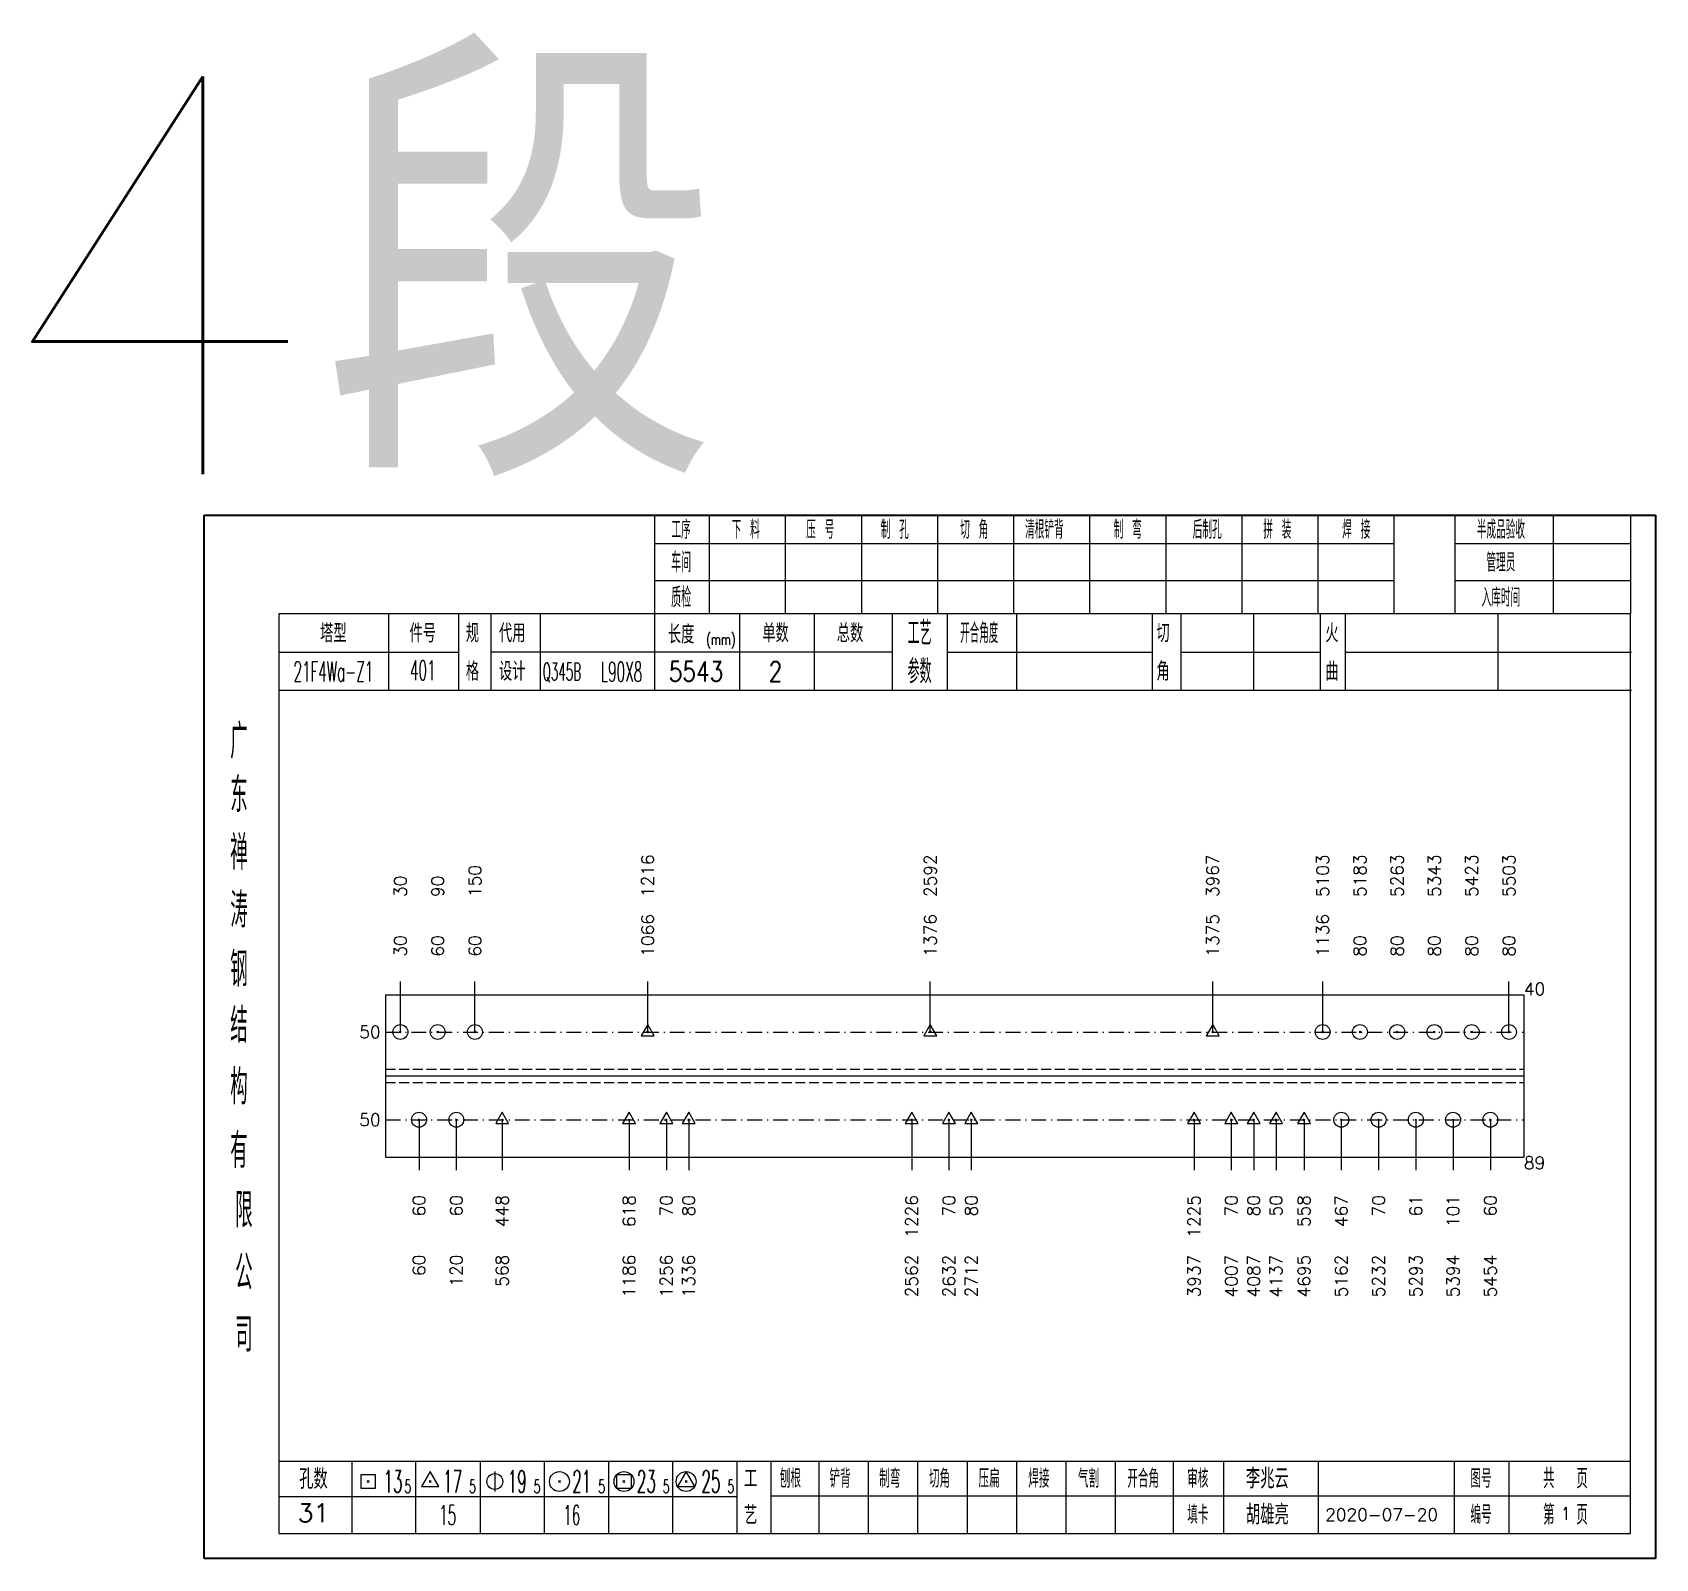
# Model space of a CAD drawing. Extents: x 1310 to 15542, y -76 to 8381.
# Drawn here: x 1481.9 to 1808.6, y 3663.8 to 3970.9 of the extents above; entities that cross this region are included whole.
import ezdxf
from ezdxf.enums import TextEntityAlignment as Align

# ---------------------------------------------------------------- set-up
doc = ezdxf.new("R2010")
doc.units = 0
doc.header["$MEASUREMENT"] = 0
doc.linetypes.add('一点画线', pattern=[5.2, 3, -1, 0.2, -1])
doc.linetypes.add('虚线', pattern=[2.75, 2, -0.75])
doc.layers.get('0').update_dxf_attribs({"linetype": 'CONTINUOUS', "lineweight": 25})
for name, color, linetype, lineweight in [('1', 7, 'CONTINUOUS', 25), ('4', 7, 'CONTINUOUS', 25), ('5', 7, 'CONTINUOUS', 25)]:
    doc.layers.add(name, color=color, linetype=linetype, lineweight=lineweight)
doc.layers.add('文字', color=4, linetype='CONTINUOUS')
doc.styles.add('HZ', font='txt.shx', dxfattribs={"width": 0.7, "oblique": 12, "bigfont": 'hztxt.shx'})
doc.styles.get("Standard").update_dxf_attribs({"font": 'simplex.shx', "width": 0.7, "height": 3, "bigfont": 'gbhzfs.shx'})

msp = doc.modelspace()

# ---------------------------------------------------------------- texts
at = {"color": 7, "linetype": 'Continuous', "lineweight": 13}
for s, p in [('150', (1570.922, 3796.914)), ('1216', (1605.697, 3796.914)), ('2592', (1662.577, 3796.914)), ('3967', (1719.415, 3796.914)), ('5103', (1741.552, 3796.914)), ('5183', (1749.052, 3796.914)), ('5263', (1756.552, 3796.914)), ('5343', (1764.052, 3796.914)), ('5423', (1771.552, 3796.914)), ('5503', (1779.052, 3796.914)), ('30', (1555.922, 3796.914)), ('90', (1563.422, 3796.914))]:
    msp.add_text(s, height=2.5, rotation=90, dxfattribs=at).set_placement(p, align=Align.MIDDLE_LEFT)
at = {"color": 8, "linetype": 'Continuous', "lineweight": 9}
for s, p in [('1066', (1605.697, 3784.914)), ('1376', (1662.577, 3784.914)), ('1375', (1719.415, 3784.914)), ('1136', (1741.552, 3784.914)), ('30', (1555.922, 3784.914)), ('60', (1563.422, 3784.914)), ('60', (1570.922, 3784.914)), ('80', (1749.052, 3784.914)), ('80', (1756.552, 3784.914)), ('80', (1764.052, 3784.914)), ('80', (1771.552, 3784.914)), ('80', (1779.052, 3784.914))]:
    msp.add_text(s, height=2.5, rotation=90, dxfattribs=at).set_placement(p, align=Align.MIDDLE_LEFT)
at = {"color": 7, "linetype": 'Continuous', "lineweight": 13}
msp.add_text('40', height=2.5, dxfattribs=at).set_placement((1782.052, 3778.414), align=Align.MIDDLE_LEFT)
for p in [(1551.922, 3769.747), (1551.922, 3752.081)]:
    msp.add_text('50', height=2.5, dxfattribs=at).set_placement(p, align=Align.MIDDLE_RIGHT)
at = {"layer": '1', "color": 7, "linetype": 'Continuous', "lineweight": 13}
msp.add_text('89', height=2.5, dxfattribs=at).set_placement((1782.052, 3743.414), align=Align.MIDDLE_LEFT)
at = {"layer": '1', "color": 8, "linetype": 'Continuous', "lineweight": 9}
for s, p in [('60', (1559.672, 3736.914)), ('60', (1567.172, 3736.914)), ('448', (1576.401, 3736.914)), ('618', (1601.947, 3736.914)), ('70', (1609.447, 3736.914)), ('80', (1613.947, 3736.914)), ('1226', (1658.827, 3736.914)), ('70', (1666.327, 3736.914)), ('80', (1670.827, 3736.914)), ('1225', (1715.665, 3736.914)), ('70', (1723.165, 3736.914)), ('80', (1727.665, 3736.914)), ('50', (1732.165, 3736.914)), ('558', (1737.802, 3736.914)), ('467', (1745.302, 3736.914)), ('70', (1752.802, 3736.914)), ('61', (1760.302, 3736.914)), ('101', (1767.802, 3736.914)), ('60', (1775.302, 3736.914))]:
    msp.add_text(s, height=2.5, rotation=90, dxfattribs=at).set_placement(p, align=Align.MIDDLE_RIGHT)
at = {"layer": '1', "color": 7, "linetype": 'Continuous', "lineweight": 13}
for s, p in [('60', (1559.672, 3724.914)), ('120', (1567.172, 3724.914)), ('568', (1576.401, 3724.914)), ('1186', (1601.947, 3724.914)), ('1256', (1609.447, 3724.914)), ('1336', (1613.947, 3724.914)), ('2562', (1658.827, 3724.914)), ('2632', (1666.327, 3724.914)), ('2712', (1670.827, 3724.914)), ('3937', (1715.665, 3724.914)), ('4007', (1723.165, 3724.914)), ('4087', (1727.665, 3724.914)), ('4137', (1732.165, 3724.914)), ('4695', (1737.802, 3724.914)), ('5162', (1745.302, 3724.914)), ('5232', (1752.802, 3724.914)), ('5293', (1760.302, 3724.914)), ('5394', (1767.802, 3724.914)), ('5454', (1775.302, 3724.914))]:
    msp.add_text(s, height=2.5, rotation=90, dxfattribs=at).set_placement(p, align=Align.MIDDLE_RIGHT)
at = {"layer": '4', "color": 1, "linetype": 'Continuous', "lineweight": 25}
for s, height, width, p in [('工序', 3.7, 0.7, (1612.422, 3870.871)), ('下 料', 3.7, 0.7, (1625.422, 3870.871)), ('压 号', 3.7, 0.7, (1640.422, 3870.871)), ('制 孔', 3.7, 0.7, (1655.422, 3870.871)), ('切 角', 3.7, 0.7, (1671.422, 3870.871)), ('清根铲背 ', 3.7, 0.7, (1686.422, 3870.871)), (' 制 弯', 3.7, 0.7, (1701.422, 3870.871)), (' 后制孔', 3.7, 0.7, (1717.422, 3870.871)), ('拼 装', 3.7, 0.7, (1732.422, 3870.871)), (' 焊 接', 3.7, 0.7, (1747.422, 3870.871)), ('半成品验收', 3.7, 0.7, (1777.422, 3870.871)), ('车间', 4, 0.7, (1612.422, 3864.271)), ('管理员', 3.7, 0.7, (1777.422, 3864.271)), ('质检', 4, 0.7, (1612.422, 3857.211)), ('入库时间', 3.7, 0.7, (1777.422, 3857.211)), ('工艺', 4.8, 0.7, (1660.422, 3850.031)), ('开合角度', 4, 0.6, (1672.422, 3850.031)), ('(mm)', 2.24, 0.7, (1620.422, 3848.771)), ('参数', 4.8, 0.7, (1660.422, 3842.321)), ('21F4Wa-Z1', 4, 0.5, (1542.422, 3842.291)), ('401', 4, 0.5, (1560.422, 3842.541)), ('Q345B', 3.5, 0.5, (1588.422, 3842.271)), ('L90X8', 4, 0.5, (1600.422, 3842.271)), ('5543', 4, 0.8, (1615.422, 3842.321)), ('2', 4, 0.8, (1631.422, 3842.321)), ('广', 6.96, 0.7, (1523.422, 3828.241)), ('东', 6.96, 0.7, (1523.422, 3817.451)), ('禅', 6.96, 0.7, (1523.422, 3805.861)), ('涛', 6.96, 0.7, (1523.422, 3794.261)), ('钢', 6.96, 0.7, (1523.422, 3782.371)), ('结', 6.96, 0.7, (1523.422, 3771.061)), ('构', 6.96, 0.7, (1523.422, 3758.681)), ('有', 6.96, 0.7, (1523.422, 3745.871)), ('限', 6.96, 0.7, (1524.422, 3733.871)), ('公', 6.96, 0.7, (1524.422, 3721.331)), ('司', 6.96, 0.7, (1524.422, 3708.851)), ('刨根', 3.7, 0.8, (1634.422, 3679.871)), ('铲背', 3.7, 0.8, (1644.422, 3679.871)), ('制弯', 3.7, 0.8, (1654.422, 3679.871)), ('切角', 3.7, 0.8, (1664.422, 3679.871)), ('压扁', 3.7, 0.8, (1674.422, 3679.871)), ('焊接', 3.7, 0.8, (1684.422, 3679.871)), ('气割', 3.7, 0.8, (1694.422, 3679.871)), ('开合角', 3.7, 0.8, (1705.422, 3679.871)), ('审核', 3.7, 0.8, (1716.422, 3679.871)), ('图号', 3.7, 0.8, (1773.422, 3679.871)), ('共  页', 4, 0.8, (1790.422, 3679.871)), ('13', 4.47, 0.5, (1554.422, 3679.271)), ('5', 2.68, 0.6, (1557.422, 3678.271)), ('17', 4.47, 0.5, (1566.422, 3679.271)), ('5', 2.68, 0.6, (1570.422, 3678.271)), ('19', 4.47, 0.5, (1579.422, 3679.271)), ('5', 2.68, 0.6, (1583.422, 3678.271)), ('21', 4.47, 0.5, (1592.422, 3679.271)), ('5', 2.68, 0.6, (1596.422, 3678.271)), ('23', 4.47, 0.5, (1605.422, 3679.271)), ('5', 2.68, 0.6, (1609.422, 3678.271)), ('25', 4.47, 0.5, (1618.422, 3679.271)), ('5', 2.68, 0.6, (1622.422, 3678.271)), ('15', 4, 0.5, (1565.422, 3672.521)), ('16', 4, 0.5, (1590.422, 3672.521)), ('填卡', 3.7, 0.8, (1716.422, 3672.601)), ('编号', 3.7, 0.8, (1773.422, 3672.601)), ('第  页', 4, 0.8, (1790.422, 3672.601))]:
    msp.add_text(s, height=height, dxfattribs=dict(at, width=width)).set_placement(p, align=Align.MIDDLE_CENTER)
for s, height, p in [('塔型', 3.7, (1542.422, 3850.001)), ('件号', 3.7, (1560.422, 3850.001)), ('规', 3.7, (1570.422, 3850.031)), ('代用', 3.7, (1578.422, 3850.031)), ('长度', 3.7, (1612.422, 3849.771)), ('单数', 3.7, (1631.422, 3850.031)), ('总数', 3.7, (1646.422, 3850.031)), ('切', 3.7, (1709.422, 3850.031)), ('火', 3.7, (1743.422, 3850.031)), ('格', 3.7, (1570.422, 3842.321)), ('设计', 3.7, (1578.422, 3842.321)), ('角', 3.7, (1709.422, 3842.321)), ('曲', 3.7, (1743.422, 3842.321)), ('孔数', 4, (1538.422, 3679.791)), ('李兆云', 4, (1730.422, 3679.871)), ('工', 3.7, (1626.422, 3679.871)), ('31', 3.7, (1538.422, 3672.961)), ('艺', 3.7, (1626.422, 3672.521)), ('胡雄亮', 4, (1730.422, 3672.601)), ('2020-07-20', 2.5, (1753.422, 3672.601))]:
    msp.add_text(s, height=height, dxfattribs=at).set_placement(p, align=Align.MIDDLE_CENTER)
at = {"layer": '4', "color": 6, "linetype": 'Continuous', "lineweight": 25, "width": 0.8}
msp.add_text('1', height=2.5, dxfattribs=at).set_placement((1790.447, 3672.829), align=Align.MIDDLE_CENTER)
at = {"layer": '文字', "color": 6, "style": 'HZ'}
msp.add_text('4段', height=80, dxfattribs=at).set_placement((1471.574, 3882.031))

# ---------------------------------------------------------------- blocks, each defined once
blk = doc.blocks.new('孔21.5')
at = {"layer": '5', "color": 7, "linetype": 'Continuous', "lineweight": 13}
for p, q in [((-0.1, -0.1), (0.1, 0.1)), ((0.1, -0.1), (-0.1, 0.1))]:
    blk.add_line(p, q, dxfattribs=at)
blk.add_circle((0, 0), 1, dxfattribs=at)
blk = doc.blocks.new('孔17.5')
at = {"layer": '5', "color": 7, "linetype": 'Continuous', "lineweight": 13}
for p, q in [((0, 1), (-0.866, -0.5)), ((-0.1, -0.1), (0.1, 0.1)), ((0.1, -0.1), (-0.1, 0.1)), ((0.866, -0.5), (0, 1)), ((-0.866, -0.5), (0.866, -0.5))]:
    blk.add_line(p, q, dxfattribs=at)
blk = doc.blocks.new('CTJGK')
at = {"color": 6, "linetype": 'Continuous'}
for p, q in [((0, 209.97), (292.13, 209.97)), ((0, 0), (0, 209.97)), ((292.13, 209.97), (292.13, 0)), ((292.13, 0), (0, 0))]:
    blk.add_line(p, q, dxfattribs=at)

# ---------------------------------------------------------------- linework, layer by layer
at = {"color": 7, "linetype": 'Continuous', "lineweight": 13}
for p, q in [((1555.922, 3769.747), (1555.922, 3779.914)), ((1570.922, 3769.747), (1570.922, 3779.914)), ((1605.697, 3769.747), (1605.697, 3779.914)), ((1662.577, 3769.747), (1662.577, 3779.914)), ((1719.415, 3769.747), (1719.415, 3779.914)), ((1741.552, 3769.747), (1741.552, 3779.914)), ((1779.052, 3769.747), (1779.052, 3779.914)), ((1559.672, 3752.081), (1559.672, 3741.914)), ((1567.172, 3752.081), (1567.172, 3741.914)), ((1576.401, 3752.081), (1576.401, 3741.914)), ((1601.947, 3752.081), (1601.947, 3741.914)), ((1609.447, 3752.081), (1609.447, 3741.914)), ((1613.947, 3752.081), (1613.947, 3741.914)), ((1658.827, 3752.081), (1658.827, 3741.914)), ((1666.327, 3752.081), (1666.327, 3741.914)), ((1670.827, 3752.081), (1670.827, 3741.914)), ((1715.665, 3752.081), (1715.665, 3741.914)), ((1723.165, 3752.081), (1723.165, 3741.914)), ((1727.665, 3752.081), (1727.665, 3741.914)), ((1732.165, 3752.081), (1732.165, 3741.914)), ((1737.802, 3752.081), (1737.802, 3741.914)), ((1745.302, 3752.081), (1745.302, 3741.914)), ((1752.802, 3752.081), (1752.802, 3741.914)), ((1760.302, 3752.081), (1760.302, 3741.914)), ((1767.802, 3752.081), (1767.802, 3741.914)), ((1775.302, 3752.081), (1775.302, 3741.914))]:
    msp.add_line(p, q, dxfattribs=at)
at = {"color": 7, "linetype": 'Continuous', "lineweight": 18}
for p, q in [((1552.922, 3777.247), (1552.922, 3744.581)), ((1552.922, 3777.247), (1782.052, 3777.247)), ((1782.052, 3777.247), (1782.052, 3744.581)), ((1552.922, 3760.914), (1782.052, 3760.914))]:
    msp.add_line(p, q, dxfattribs=at)
at = {"color": 3, "linetype": '一点画线', "lineweight": 13}
for p, q in [((1552.922, 3769.747), (1782.052, 3769.747)), ((1552.922, 3752.081), (1782.052, 3752.081))]:
    msp.add_line(p, q, dxfattribs=at)
at = {"color": 1, "linetype": '虚线', "lineweight": 18}
for p, q in [((1552.922, 3762.247), (1782.052, 3762.247)), ((1552.922, 3759.581), (1782.052, 3759.581))]:
    msp.add_line(p, q, dxfattribs=at)
at = {"layer": '1', "color": 7, "linetype": 'Continuous', "lineweight": 18}
msp.add_line((1552.922, 3744.581), (1782.052, 3744.581), dxfattribs=at)
at = {"layer": '4', "color": 1, "linetype": 'Continuous', "lineweight": 18}
for p, q in [((1516.422, 3873.741), (1516.422, 3663.771)), ((1808.552, 3873.741), (1516.422, 3873.741)), ((1607.052, 3873.741), (1607.052, 3853.901)), ((1618.082, 3873.741), (1618.082, 3853.881)), ((1633.392, 3873.741), (1633.392, 3853.881)), ((1648.712, 3873.741), (1648.712, 3853.881)), ((1664.022, 3873.741), (1664.022, 3853.881)), ((1679.332, 3873.741), (1679.332, 3853.881)), ((1694.642, 3873.741), (1694.642, 3853.881)), ((1709.962, 3873.741), (1709.962, 3853.881)), ((1725.272, 3873.741), (1725.272, 3853.881)), ((1740.582, 3873.741), (1740.582, 3853.881)), ((1755.892, 3873.741), (1755.892, 3853.901)), ((1755.892, 3873.741), (1755.892, 3853.881)), ((1768.172, 3873.741), (1768.172, 3853.881)), ((1787.922, 3873.741), (1787.922, 3853.881)), ((1803.502, 3873.741), (1803.502, 3853.881)), ((1808.552, 3843.941), (1808.552, 3873.741)), ((1755.892, 3868.011), (1607.052, 3868.011)), ((1803.502, 3868.011), (1768.172, 3868.011)), ((1755.892, 3860.531), (1607.052, 3860.531)), ((1803.502, 3860.531), (1768.172, 3860.531)), ((1531.432, 3853.881), (1531.432, 3668.821)), ((1803.502, 3853.881), (1531.432, 3853.881)), ((1553.552, 3853.891), (1553.552, 3838.471)), ((1567.702, 3838.471), (1567.702, 3853.881)), ((1574.202, 3838.471), (1574.202, 3853.881)), ((1584.072, 3853.881), (1584.072, 3838.471)), ((1607.052, 3853.901), (1607.052, 3838.471)), ((1624.172, 3853.881), (1624.172, 3838.471)), ((1639.222, 3853.881), (1639.222, 3838.471)), ((1654.922, 3853.881), (1654.922, 3838.471)), ((1665.982, 3853.881), (1665.982, 3838.471)), ((1679.932, 3853.881), (1679.932, 3838.471)), ((1707.232, 3853.881), (1707.232, 3838.471)), ((1712.992, 3853.881), (1712.992, 3838.471)), ((1727.612, 3853.881), (1727.612, 3838.471)), ((1741.072, 3853.881), (1741.072, 3838.471)), ((1746.062, 3853.881), (1746.062, 3838.471)), ((1776.802, 3853.881), (1776.802, 3838.471)), ((1803.502, 3668.821), (1803.502, 3853.881)), ((1567.702, 3846.121), (1531.432, 3846.121)), ((1654.922, 3846.171), (1574.202, 3846.171)), ((1665.982, 3846.171), (1707.232, 3846.171)), ((1712.992, 3846.171), (1741.072, 3846.171)), ((1746.062, 3846.171), (1803.682, 3846.171)), ((1808.552, 3663.771), (1808.552, 3843.941)), ((1803.682, 3838.471), (1531.432, 3838.471)), ((1531.432, 3683.351), (1803.502, 3683.351)), ((1546.122, 3683.351), (1546.122, 3668.821)), ((1559.052, 3668.821), (1559.052, 3683.351)), ((1571.982, 3683.351), (1571.982, 3668.821)), ((1584.902, 3668.821), (1584.902, 3683.351)), ((1597.832, 3683.351), (1597.832, 3668.821)), ((1610.762, 3668.821), (1610.762, 3683.351)), ((1623.682, 3668.821), (1623.682, 3683.351)), ((1630.552, 3668.821), (1630.552, 3683.351)), ((1640.212, 3668.821), (1640.212, 3683.351)), ((1650.152, 3668.821), (1650.152, 3683.351)), ((1660.092, 3668.821), (1660.092, 3683.351)), ((1670.042, 3668.821), (1670.042, 3683.351)), ((1679.982, 3668.821), (1679.982, 3683.351)), ((1689.922, 3668.821), (1689.922, 3683.351)), ((1699.872, 3668.821), (1699.872, 3683.351)), ((1711.512, 3668.821), (1711.512, 3683.351)), ((1721.662, 3668.821), (1721.662, 3683.351)), ((1740.722, 3668.821), (1740.722, 3683.351)), ((1768.102, 3668.821), (1768.102, 3683.351)), ((1779.062, 3668.821), (1779.062, 3683.351)), ((1623.682, 3676.221), (1531.432, 3676.221)), ((1630.512, 3676.381), (1803.502, 3676.381)), ((1531.432, 3668.821), (1803.502, 3668.821)), ((1516.422, 3663.771), (1808.552, 3663.771))]:
    msp.add_line(p, q, dxfattribs=at)
at = {"layer": '4', "color": 7, "linetype": 'Continuous', "lineweight": 13}
for p, q in [((1548.008, 3677.857), (1548.008, 3680.685)), ((1548.008, 3680.685), (1550.836, 3680.685)), ((1549.222, 3679.071), (1549.622, 3679.471)), ((1549.622, 3679.071), (1549.222, 3679.471)), ((1550.836, 3680.685), (1550.836, 3677.857)), ((1561.922, 3681.271), (1560.19, 3678.271)), ((1561.722, 3679.071), (1562.122, 3679.471)), ((1562.122, 3679.071), (1561.722, 3679.471)), ((1563.654, 3678.271), (1561.922, 3681.271)), ((1574.922, 3681.271), (1574.922, 3677.271)), ((1587.722, 3679.071), (1588.122, 3679.471)), ((1588.122, 3679.071), (1587.722, 3679.471)), ((1599.508, 3677.857), (1599.508, 3680.685)), ((1599.508, 3680.685), (1602.336, 3680.685)), ((1600.722, 3679.071), (1601.122, 3679.471)), ((1601.122, 3679.071), (1600.722, 3679.471)), ((1602.336, 3680.685), (1602.336, 3677.857)), ((1613.422, 3681.271), (1611.69, 3678.271)), ((1613.222, 3679.071), (1613.622, 3679.471)), ((1613.622, 3679.071), (1613.222, 3679.471)), ((1615.154, 3678.271), (1613.422, 3681.271)), ((1550.836, 3677.857), (1548.008, 3677.857)), ((1560.19, 3678.271), (1563.654, 3678.271)), ((1602.336, 3677.857), (1599.508, 3677.857)), ((1611.69, 3678.271), (1615.154, 3678.271))]:
    msp.add_line(p, q, dxfattribs=at)
for centre, radius in [((1574.922, 3679.271), 1.6), ((1587.922, 3679.271), 2), ((1600.922, 3679.271), 2), ((1613.422, 3679.271), 2)]:
    msp.add_circle(centre, radius, dxfattribs=at)

# ---------------------------------------------------------------- block references
at = {"color": 0, "linetype": 'Continuous'}
msp.add_blockref('CTJGK', (1516.422, 3663.771), dxfattribs=at)
at = {"color": 8, "linetype": 'Continuous', "lineweight": 9, "xscale": 1.5, "yscale": 1.5, "zscale": 1.5}
for name, p in [('孔21.5', (1555.922, 3769.747)), ('孔21.5', (1563.422, 3769.747)), ('孔21.5', (1570.922, 3769.747)), ('孔17.5', (1605.697, 3769.747)), ('孔17.5', (1662.577, 3769.747)), ('孔17.5', (1719.415, 3769.747)), ('孔21.5', (1741.552, 3769.747)), ('孔21.5', (1749.052, 3769.747)), ('孔21.5', (1756.552, 3769.747)), ('孔21.5', (1764.052, 3769.747)), ('孔21.5', (1771.552, 3769.747)), ('孔21.5', (1779.052, 3769.747))]:
    msp.add_blockref(name, p, dxfattribs=at)
at = {"layer": '1', "color": 8, "linetype": 'Continuous', "lineweight": 9, "xscale": 1.5, "yscale": 1.5, "zscale": 1.5}
for name, p in [('孔21.5', (1559.672, 3752.081)), ('孔21.5', (1567.172, 3752.081)), ('孔17.5', (1576.401, 3752.081)), ('孔17.5', (1601.947, 3752.081)), ('孔17.5', (1609.447, 3752.081)), ('孔17.5', (1613.947, 3752.081)), ('孔17.5', (1658.827, 3752.081)), ('孔17.5', (1666.327, 3752.081)), ('孔17.5', (1670.827, 3752.081)), ('孔17.5', (1715.665, 3752.081)), ('孔17.5', (1723.165, 3752.081)), ('孔17.5', (1727.665, 3752.081)), ('孔17.5', (1732.165, 3752.081)), ('孔17.5', (1737.802, 3752.081)), ('孔21.5', (1745.302, 3752.081)), ('孔21.5', (1752.802, 3752.081)), ('孔21.5', (1760.302, 3752.081)), ('孔21.5', (1767.802, 3752.081)), ('孔21.5', (1775.302, 3752.081))]:
    msp.add_blockref(name, p, dxfattribs=at)

msp.set_redraw_order([(e.dxf.handle, doc.entitydb.next_handle()) for e in msp.query("TEXT MTEXT ATTDEF DIMENSION ARC_DIMENSION")])  # texts and dimensions are drawn at this point

doc.saveas('drawing.dxf')
